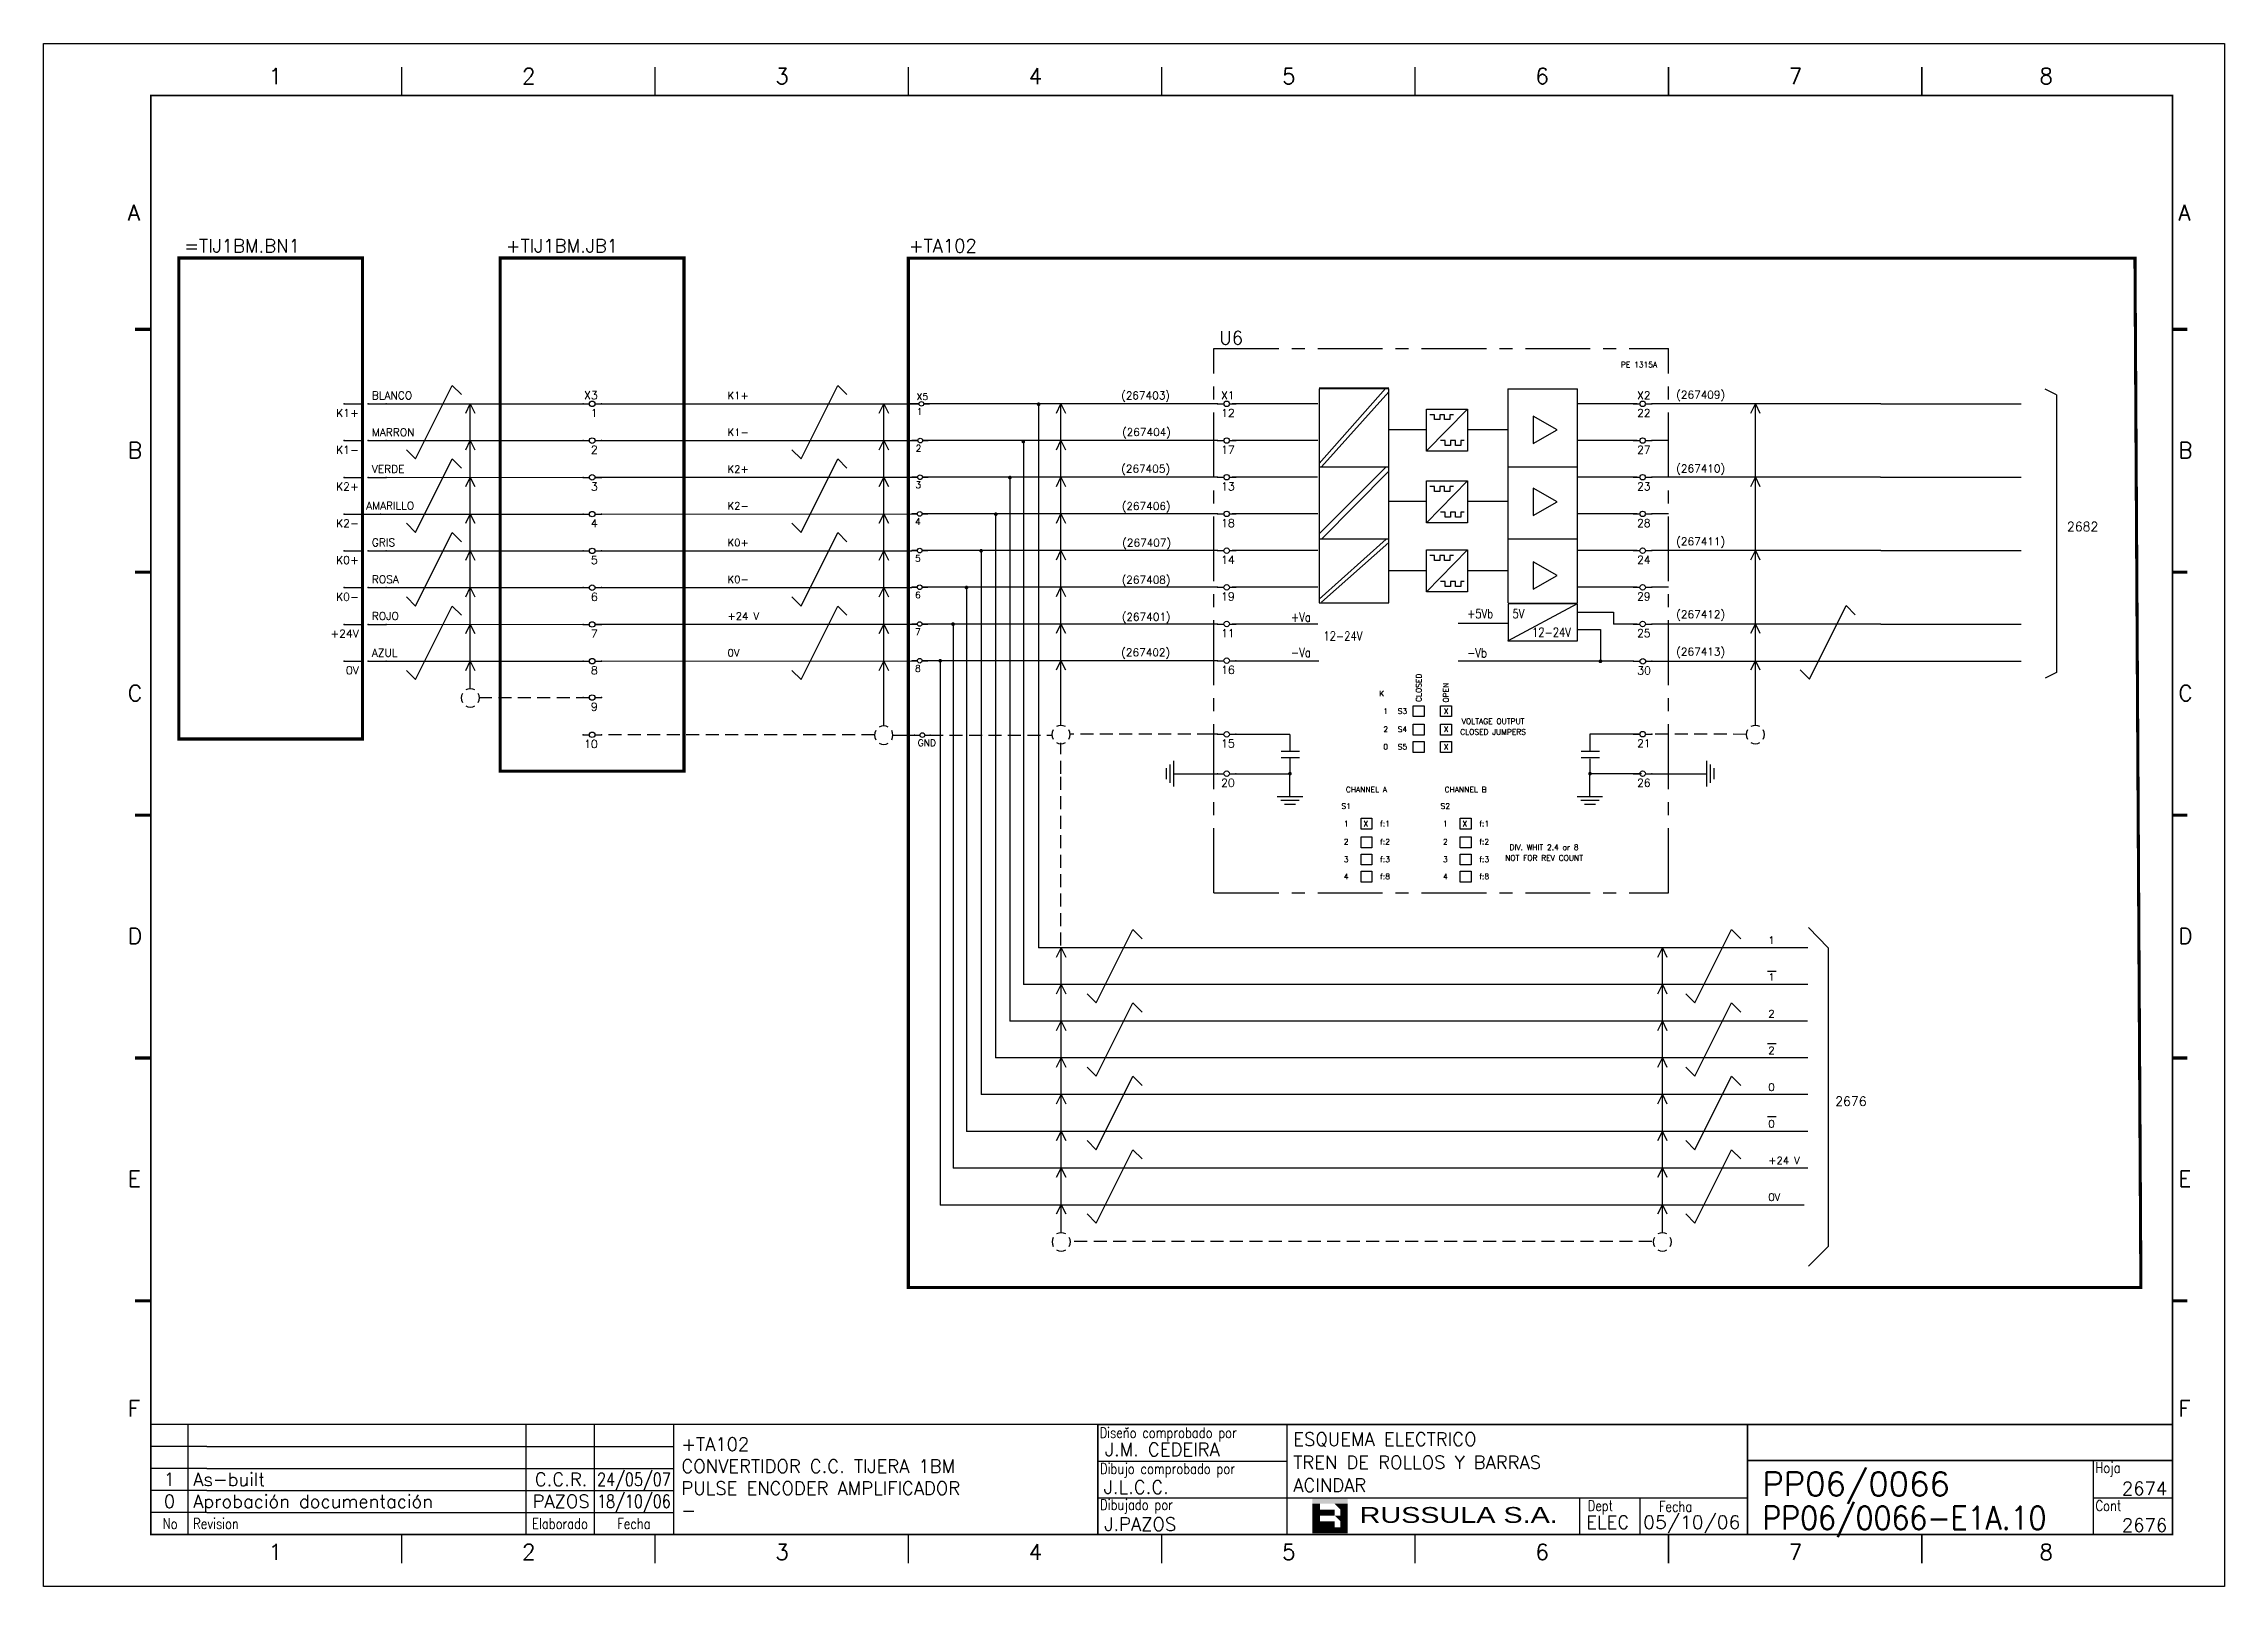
# Model space of a CAD drawing. Extents: x -25 to 1044, y -25744 to 292.
# Drawn here: x 313.5 to 733.5, y -11461.9 to -11164.9 of the extents above; entities that cross this region are included whole.
import ezdxf
from ezdxf.enums import TextEntityAlignment as Align

# ---------------------------------------------------------------- set-up
doc = ezdxf.new("R2010")
doc.units = 0
doc.header["$LTSCALE"] = 10
doc.header["$MEASUREMENT"] = 0
for name, pattern in [('CENTER', [2, 1.25, -0.25, 0.25, -0.25]), ('DASHDOT', [1, 0.5, -0.25, 0, -0.25]), ('HIDDEN', [0.375, 0.25, -0.125])]:
    doc.linetypes.add(name, pattern=pattern)
doc.layers.get('0').update_dxf_attribs({"linetype": 'CONTINUOUS'})
for name, color, linetype in [('1', 7, 'CONTINUOUS'), ('10', 5, 'CONTINUOUS'), ('102', 7, 'CONTINUOUS'), ('2', 7, 'CONTINUOUS'), ('25', 3, 'CONTINUOUS'), ('25PK', 4, 'CENTER'), ('35', 2, 'CONTINUOUS'), ('8', 1, 'CONTINUOUS'), ('9', 6, 'CONTINUOUS'), ('DIBUJO', 7, 'CONTINUOUS'), ('NODE', 7, 'CONTINUOUS')]:
    doc.layers.add(name, color=color, linetype=linetype)
doc.styles.add('ABBSTYLE', font='ROMANS.SHX', dxfattribs={"width": 0.8})
doc.styles.add('HELVETICA', font='HELV.SHX')
doc.styles.add('LABEL', font='SIMPLEX', dxfattribs={"width": 0.8, "height": 4})
doc.styles.add('ROMANS', font='romans')
doc.styles.get("Standard").update_dxf_attribs({"font": 'simplex'})

msp = doc.modelspace()

# ---------------------------------------------------------------- texts
at = {"layer": '2', "color": 6}
for s, height, p in [('=TIJ1BM.BN1', 2.5478, (340.59, -11205.14)), ('+TIJ1BM.JB1', 2.5478, (402.52, -11205.14)), ('+TA102', 2.543, (480.15, -11205.12)), ('U6', 2.543, (539.94, -11222.85)), ('(267403)', 1.483, (521.02, -11233.42)), ('(267409)', 1.483, (627.94, -11233.27)), ('(267404)', 1.483, (521.2, -11240.47)), ('(267405)', 1.483, (521.04, -11247.52)), ('(267410)', 1.483, (627.94, -11247.47)), ('(267406)', 1.483, (521.14, -11254.72)), ('(267407)', 1.483, (521.24, -11261.77)), ('(267411)', 1.483, (627.94, -11261.51)), ('(267408)', 1.483, (521.13, -11268.9)), ('(267401)', 1.483, (521.14, -11276.03)), ('(267412)', 1.483, (627.94, -11275.55)), ('(267402)', 1.483, (521.06, -11282.88)), ('(267413)', 1.483, (627.94, -11282.74))]:
    msp.add_text(s, height=height, dxfattribs=at).set_placement(p)
at = {"layer": '2', "color": 7, "style": 'ROMANS'}
for s, height, p in [('PE 1315A', 1.06, (620.77, -11226.74)), ('K', 1.06, (571.19, -11290.06)), ('1', 1.06, (571.97, -11293.44)), ('S3', 1.06, (575.19, -11293.44)), ('X', 1.06, (583.6, -11293.44)), ('2', 1.06, (571.97, -11296.92)), ('S4', 1.06, (575.19, -11296.92)), ('X', 1.06, (583.6, -11296.92)), ('CLOSED JUMPERS', 1.0596, (592.66, -11297.45)), ('VOLTAGE OUTPUT', 1.0596, (592.66, -11295.39)), ('0', 1.06, (571.97, -11300.3)), ('S5', 1.06, (575.19, -11300.3)), ('X', 1.06, (583.6, -11300.3)), ('CHANNEL A', 1.06, (568.27, -11308.53)), ('CHANNEL B', 1.06, (587.37, -11308.53)), ('S1', 1.06, (564.36, -11311.73)), ('1', 1.06, (564.36, -11315.11)), ('X', 1.06, (568.14, -11315.11)), ('f:1', 1.06, (571.84, -11315.11)), ('S2', 1.06, (583.46, -11311.73)), ('1', 1.06, (583.46, -11315.11)), ('X', 1.06, (587.24, -11315.11)), ('f:1', 1.06, (590.94, -11315.11)), ('2', 1.06, (564.36, -11318.59)), ('f:2', 1.06, (571.84, -11318.59)), ('2', 1.06, (583.46, -11318.59)), ('f:2', 1.06, (590.94, -11318.59)), ('3', 1.06, (564.36, -11321.98)), ('f:3', 1.06, (571.84, -11321.98)), ('3', 1.06, (583.46, -11321.98)), ('f:3', 1.06, (590.94, -11321.98)), ('NOT FOR REV COUNT', 1.0596, (602.47, -11321.7)), ('DIV. WHIT 2.4 or 8', 1.0596, (602.47, -11319.65)), ('4', 1.06, (564.36, -11325.27)), ('f:8', 1.06, (571.84, -11325.27)), ('4', 1.06, (583.46, -11325.27)), ('f:8', 1.06, (590.94, -11325.27))]:
    msp.add_text(s, height=height, dxfattribs=at).set_placement(p, align=Align.MIDDLE)
for s, height, p in [('K1+', 1.415, (445.22, -11233.4)), ('K1-', 1.415, (445.22, -11240.47)), ('K2+', 1.415, (445.22, -11247.55)), ('K2-', 1.415, (445.22, -11254.63)), ('K0+', 1.415, (445.22, -11261.71)), ('K0-', 1.415, (445.22, -11268.78)), ('+24 V', 1.415, (445.22, -11275.86)), ('0V', 1.415, (445.22, -11282.94)), ('1', 1.41, (645.67, -11338.26)), ('1', 1.41, (645.67, -11345.33)), ('2', 1.41, (645.67, -11352.39)), ('2', 1.41, (645.67, -11359.46)), ('0', 1.41, (645.67, -11366.52)), ('0', 1.41, (645.67, -11373.59)), ('+24 V', 1.413, (645.67, -11380.65)), ('0V', 1.413, (645.67, -11387.71))]:
    msp.add_text(s, height=height, dxfattribs=at).set_placement(p)
for s, p in [('CLOSED', (578.35, -11288.95)), ('OPEN', (583.56, -11289.88))]:
    msp.add_text(s, height=1.06, rotation=90, dxfattribs=at).set_placement(p, align=Align.MIDDLE)
at = {"layer": '2', "color": 7, "char_height": 1.766, "attachment_point": 1, "style": 'ROMANS'}
for s, insert, width in [('{\\C1;2682}', (703.17, -11257.02), 11.8189), ('{\\C1;2676}', (658.54, -11367.66), 10.9635)]:
    msp.add_mtext(s, dxfattribs=dict(at, insert=insert, width=width))
at = {"layer": '25', "color": 7, "style": 'ABBSTYLE', "width": 0.8}
for s, p in [('+Va', (553.75, -11276.23)), ('+5Vb', (587.66, -11275.56)), ('5V', (596.39, -11275.56)), ('12-24V', (559.98, -11279.87)), ('12-24V', (600.15, -11279.16)), ('-Va', (553.75, -11283.04)), ('-Vb', (587.66, -11283.1))]:
    msp.add_text(s, height=1.766, dxfattribs=at).set_placement(p)

# ---------------------------------------------------------------- blocks, each defined once
blk = doc.blocks.new('$030107')
at = {"layer": '102'}
for start, end in [(150, 210), (60, 120), (330, 30), (240, 300)]:
    blk.add_arc((0, 0), 2.5, start, end, dxfattribs=at)
blk = doc.blocks.new('NOD', base_point=(237.5, 170))
at = {"layer": 'NODE'}
blk.add_point((237.5, 170), dxfattribs=at)
blk = doc.blocks.new('$$PLL21C')
for p, q in [((-2.5, 0), (-0.75, 0)), ((0.75, 0), (2.5, 0))]:
    blk.add_line(p, q)
at = {"layer": '2'}
blk.add_circle((0, 0), 0.75, dxfattribs=at)
for p in [(-2.5, 0), (2.5, 0)]:
    blk.add_blockref('NOD', p, dxfattribs=at)
at = {"layer": '8'}
blk.add_attdef('*A', (-1.5, -3.575), '', height=2.15, dxfattribs=at)
at = {"layer": '9'}
blk.add_attdef('ID', (-1.5, 1.25), '', height=2.15, dxfattribs=at)
blk = doc.blocks.new('$$PLR12')
blk.add_line((-2.5, 0), (2.5, 0))
at = {"layer": '2'}
for p in [(-2.5, 0), (2.5, 0)]:
    blk.add_blockref('NOD', p, dxfattribs=at)
at = {"layer": '8'}
blk.add_attdef('*A', text='', height=2.15, dxfattribs=at).set_placement((1.5, -3.575), align=Align.RIGHT)
at = {"layer": '9'}
blk.add_attdef('ID', text='', height=2.15, dxfattribs=at).set_placement((1.5, 1.25), align=Align.RIGHT)
blk = doc.blocks.new('$$PLL21')
blk.add_line((-2.5, 0), (2.5, 0))
at = {"layer": '2'}
for p in [(-2.5, 0), (2.5, 0)]:
    blk.add_blockref('NOD', p, dxfattribs=at)
at = {"layer": '8'}
blk.add_attdef('*A', (-1.5, -3.575), '', height=2.15, dxfattribs=at)
at = {"layer": '9'}
blk.add_attdef('ID', (-1.5, 1.25), '', height=2.15, dxfattribs=at)
blk = doc.blocks.new('$$PLR12C')
for p, q in [((-2.5, 0), (-0.75, 0)), ((0.75, 0), (2.5, 0))]:
    blk.add_line(p, q)
at = {"layer": '2'}
blk.add_circle((0, 0), 0.75, dxfattribs=at)
for p in [(-2.5, 0), (2.5, 0)]:
    blk.add_blockref('NOD', p, dxfattribs=at)
at = {"layer": '8'}
blk.add_attdef('*A', text='', height=2.15, dxfattribs=at).set_placement((1.5, -3.575), align=Align.RIGHT)
at = {"layer": '9'}
blk.add_attdef('ID', text='', height=2.15, dxfattribs=at).set_placement((1.5, 1.25), align=Align.RIGHT)
blk = doc.blocks.new('newcajec')
at = {"layer": '1'}
for p, q in [((179.4, 20.85), (0.13, 20.85)), ((7, 20.85), (7, 0)), ((71, 20.85), (71, 0)), ((84, 20.85), (84, 0.09)), ((99, 20.85), (99, 0)), ((215.2, 20.8), (215.2, 0)), ((10.6, 16.64), (0, 16.64)), ((10.6, 16.64), (99, 16.64)), ((184.64, 20.18), (184.81, 20.01)), ((184.81, 20.01), (185.18, 20.25)), ((10.6, 12.48), (0, 12.48)), ((10.6, 12.48), (99, 12.48)), ((179.4, 13.87), (215.2, 13.87)), ((368, 14.06), (368, 0)), ((10.6, 8.32), (0, 8.32)), ((10.6, 8.32), (99, 8.32)), ((10.6, 4.16), (0, 4.16)), ((10.6, 4.16), (99, 4.16)), ((179.4, 6.93), (267.63, 6.93)), ((267.63, 6.93), (302.5, 6.93)), ((270.63, 6.91), (270.63, 0)), ((282.07, 6.93), (282.07, 0)), ((368, 6.93), (383, 6.93))]:
    blk.add_line(p, q, dxfattribs=at)
for points in [[(47.5, 272.5, 0.3, 0.3, 0), (47.5, 277.91, 0.3, 0.3, 0)], [(95.5, 272.5, 0.3, 0.3, 0), (95.5, 277.91, 0.3, 0.3, 0)], [(143.5, 272.5, 0.3, 0.3, 0), (143.5, 277.91, 0.3, 0.3, 0)], [(191.5, 272.5, 0.3, 0.3, 0), (191.5, 277.91, 0.3, 0.3, 0)], [(239.5, 272.5, 0.3, 0.3, 0), (239.5, 277.91, 0.3, 0.3, 0)], [(287.5, 272.5, 0.3, 0.3, 0), (287.5, 277.91, 0.3, 0.3, 0)], [(335.5, 272.5, 0.3, 0.3, 0), (335.5, 277.91, 0.3, 0.3, 0)], [(-2.99, 228.23, 0.6, 0.6, 0), (-0.18, 228.23, 0.6, 0.6, 0)], [(383.01, 228.23, 0.6, 0.6, 0), (385.82, 228.23, 0.6, 0.6, 0)], [(-2.99, 182.23, 0.6, 0.6, 0), (-0.18, 182.23, 0.6, 0.6, 0)], [(383.01, 182.23, 0.6, 0.6, 0), (385.82, 182.23, 0.6, 0.6, 0)], [(-2.99, 136.23, 0.6, 0.6, 0), (-0.18, 136.23, 0.6, 0.6, 0)], [(383.01, 136.23, 0.6, 0.6, 0), (385.82, 136.23, 0.6, 0.6, 0)], [(-2.99, 90.23, 0.6, 0.6, 0), (-0.18, 90.23, 0.6, 0.6, 0)], [(383.01, 90.23, 0.6, 0.6, 0), (385.82, 90.23, 0.6, 0.6, 0)], [(-2.99, 44.23, 0.6, 0.6, 0), (-0.18, 44.23, 0.6, 0.6, 0)], [(383.01, 44.23, 0.6, 0.6, 0), (385.82, 44.23, 0.6, 0.6, 0)], [(383, 20.8, 0.3, 0.3, 0), (179.4, 20.8, 0.3, 0.3, 0), (179.4, 0, 0.3, 0.3, 0)], [(302.5, 20.8, 0.3, 0.3, 0), (302.5, 0, 0.3, 0.3, 0)], [(302.5, 14, 0.3, 0.3, 0), (383, 14, 0.3, 0.3, 0)], [(47.5, -5.5, 0.3, 0.3, 0), (47.5, -0.09, 0.3, 0.3, 0)], [(95.5, -5.5, 0.3, 0.3, 0), (95.5, -0.09, 0.3, 0.3, 0)], [(143.5, -5.5, 0.3, 0.3, 0), (143.5, -0.09, 0.3, 0.3, 0)], [(191.5, -5.5, 0.3, 0.3, 0), (191.5, -0.09, 0.3, 0.3, 0)], [(239.5, -5.5, 0.3, 0.3, 0), (239.5, -0.09, 0.3, 0.3, 0)], [(287.5, -5.5, 0.3, 0.3, 0), (287.5, -0.09, 0.3, 0.3, 0)], [(335.5, -5.5, 0.3, 0.3, 0), (335.5, -0.09, 0.3, 0.3, 0)]]:
    blk.add_lwpolyline(points, format="xyseb", dxfattribs=at)
at = {"layer": '1', "const_width": 0.3}
blk.add_lwpolyline([(0, 0), (0, 272.5), (383, 272.5), (383, 0)], close=True, dxfattribs=at)
at = {"layer": '2', "color": 14}
for p, q in [((221.42, 4.69), (221.42, 5.81)), ((221.42, 2.47), (221.42, 3.58))]:
    blk.add_line(p, q, dxfattribs=at)
for points in [[(220.05, 5.81), (220.05, 6.92), (226.74, 5.81), (226.74, 6.92)], [(221.42, 2.47), (220.05, 2.47), (221.42, 5.81), (220.05, 5.81)], [(221.42, 4.69), (224.25, 4.69), (221.42, 3.58), (224.25, 3.58)], [(224.25, 5.81), (225.37, 5.81), (225.37, 4.69)], [(225.37, 5.81), (226.74, 5.81), (225.37, 1.35), (226.74, 1.35)], [(224.25, 0.24), (224.25, 2.47), (220.05, 0.24), (220.05, 2.47)], [(224.25, 3.58), (225.37, 3.58), (225.37, 2.47)], [(226.74, 1.35), (226.74, 0.24), (224.25, 1.35), (224.25, 0.24)]]:
    blk.add_solid(points, dxfattribs=at)
at = {"layer": '1', "style": 'ROMANS'}
for s, p in [('1', (22.29, 274.68)), ('2', (70.29, 274.68)), ('3', (118.29, 274.68)), ('4', (166.29, 274.68)), ('5', (214.29, 274.68)), ('6', (262.29, 274.68)), ('7', (310.29, 274.68)), ('8', (357.79, 274.68)), ('A', (-4.37, 248.84)), ('A', (384.13, 248.84)), ('B', (-4.37, 203.84)), ('B', (384.13, 203.84)), ('C', (-4.37, 157.84)), ('C', (384.13, 157.84)), ('D', (-4.37, 111.84)), ('D', (384.13, 111.84)), ('E', (-4.37, 65.84)), ('E', (384.13, 65.84)), ('F', (-4.37, 22.34)), ('F', (384.13, 22.34)), ('1', (22.29, -4.82)), ('2', (70.29, -4.82)), ('3', (118.29, -4.82)), ('4', (166.29, -4.82)), ('5', (214.29, -4.82)), ('6', (262.29, -4.82)), ('7', (310.29, -4.82)), ('8', (357.79, -4.82))]:
    blk.add_text(s, height=3, dxfattribs=at).set_placement(p)
at = {"layer": '1', "style": 'LABEL', "width": 0.8}
for s, p in [('Diseno comprobado por', (179.73, 18.27)), ('Dibujo comprobado por', (179.81, 11.47)), ('Hoja', (368.38, 11.66)), ('Dibujado por', (179.83, 4.64)), ('Fecha', (285.71, 4.3)), ('Cont', (368.43, 4.46)), ('No', (2.23, 1.05)), ('Revision', (8, 1.05))]:
    blk.add_text(s, height=2, dxfattribs=at).set_placement(p)
for s, p in [('Dept', (274.61, 4.44)), ('Elaborado', (77.5, 1.05)), ('Fecha', (91.5, 1.05))]:
    blk.add_text(s, height=2, dxfattribs=at).set_placement(p, align=Align.CENTER)
at = {"layer": '10', "style": 'ROMANS'}
for tag, p in [('REV41', (3.5, 18.74)), ('REV43', (77.7, 18.74)), ('REV31', (3.5, 14.58)), ('REV33', (77.7, 14.58)), ('REV21', (3.5, 10.42)), ('REV23', (77.7, 10.42)), ('REV11', (3.5, 6.27)), ('REV13', (77.7, 6.27))]:
    blk.add_attdef(tag, text='', height=2.5, dxfattribs=at).set_placement(p, align=Align.MIDDLE)
for tag, p, height in [('REV42', (8, 17.49), 2.5), ('SHEETNAME1', (100.5, 15.83), 2.5), ('DESIGNCHECK', (180.74, 14.83), 2.5), ('DOCUMENTTYPE', (216.43, 16.8), 2.5), ('NOTA', (305.32, 15.8), 3), ('REV32', (8, 13.33), 2.5), ('SHEETNAME2', (100.5, 11.67), 2.5), ('OBJECT', (216.43, 12.4), 2.5), ('REV22', (8, 9.17), 2.5), ('SHEETNAME3', (100.5, 7.51), 2.5), ('DRAWINGCHECK', (180.53, 7.71), 2.5), ('CUSTOMER', (216.43, 8.08), 2.5), ('ORDER', (305.32, 7.3), 4.5), ('REV12', (8, 5.01), 2.5), ('SHEETNAME4', (100.5, 3.35), 2.5), ('DOCUMENT_ID', (305.32, 0.93), 4.4), ('USER', (180.63, 0.71), 2.5), ('DEPARTMENT', (271.93, 1.05), 2.5)]:
    blk.add_attdef(tag, p, '', height=height, dxfattribs=at)
for tag, width, p, p2 in [('REV44', 1.221199, (84.53, 17.49), (98.48, 17.49)), ('REV34', 1.221199, (84.53, 13.33), (98.48, 13.33)), ('REV24', 1.221199, (84.53, 9.17), (98.48, 9.17)), ('REV14', 1.221199, (84.53, 5.01), (98.48, 5.01)), ('CREATED2', 7.039915, (282.71, 1.05), (301.14, 1.05))]:
    blk.add_attdef(tag, text='', height=2.5, dxfattribs=dict(at, width=width)).set_placement(p, p2, align=Align.FIT)
for tag, p in [('SHEET', (382, 7.43)), ('NEXTSHEET', (382, 0.5))]:
    blk.add_attdef(tag, text='', height=2.5, dxfattribs=at).set_placement(p, align=Align.RIGHT)
at = {"layer": 'DIBUJO', "color": 14, "style": 'HELVETICA', "width": 1.3}
blk.add_text('RUSSULA S.A.', height=3, dxfattribs=at).set_placement((229, 2.19))

# ---------------------------------------------------------------- linework, layer by layer
for p, q in [((379.5, -11234.28), (418.62, -11234.28)), ((419.68, -11234.28), (481.07, -11234.28)), ((379.5, -11241.36), (418.62, -11241.35)), ((419.68, -11241.35), (480.74, -11241.35)), ((379.5, -11248.44), (418.62, -11248.43)), ((419.68, -11248.43), (480.74, -11248.41)), ((378.38, -11255.51), (418.62, -11255.5)), ((419.68, -11255.5), (480.74, -11255.47)), ((379.5, -11262.59), (418.62, -11262.59)), ((419.68, -11262.59), (480.74, -11262.59)), ((379.5, -11269.67), (418.62, -11269.67)), ((419.68, -11269.67), (480.74, -11269.67)), ((379.5, -11276.75), (418.62, -11276.72)), ((419.68, -11276.71), (480.74, -11276.67)), ((379.5, -11283.82), (418.62, -11283.79)), ((419.68, -11283.79), (480.74, -11283.73)), ((619.73, -11283.85), (585.96, -11283.85)), ((623.26, -11283.85), (694.39, -11283.85)), ((542.41, -11297.9), (553.54, -11297.9)), ((479.67, -11298.07), (481.26, -11298.06)), ((553.54, -11302.45), (553.54, -11305.48)), ((623.23, -11305.48), (633.73, -11305.48))]:
    msp.add_line(p, q)
at = {"linetype": 'HIDDEN'}
for p, q in [((538.17, -11297.9), (511.2, -11297.9)), ((538.88, -11297.9), (538.17, -11297.9)), ((641.4, -11297.91), (623.76, -11297.88)), ((484.23, -11298.06), (507.67, -11298.06))]:
    msp.add_line(p, q, dxfattribs=at)
at = {"layer": '2', "color": 7}
for p, q in [((385.13, -11244.9), (392.2, -11230.74)), ((392.2, -11230.74), (393.97, -11232.51)), ((459.38, -11244.9), (466.46, -11230.74)), ((466.46, -11230.74), (468.22, -11232.51)), ((394.8, -11236.05), (395.68, -11234.28)), ((395.68, -11289.13), (395.68, -11234.28)), ((395.68, -11234.28), (396.57, -11236.05)), ((474.42, -11236.05), (475.3, -11234.28)), ((475.3, -11296.3), (475.3, -11234.28)), ((475.3, -11234.28), (476.19, -11236.05)), ((482.11, -11234.28), (480.04, -11234.28)), ((539.58, -11234.28), (483, -11234.28)), ((505.09, -11234.38), (505.09, -11339.02)), ((508.55, -11236.05), (509.43, -11234.28)), ((509.43, -11296.18), (509.43, -11234.28)), ((509.43, -11234.28), (510.32, -11236.05)), ((558.9, -11234.28), (542.41, -11234.28)), ((559.16, -11245.76), (571.94, -11231.36)), ((559.6, -11246.44), (572.57, -11231.95)), ((620.4, -11234.28), (608.9, -11234.28)), ((667.33, -11234.28), (623.23, -11234.28)), ((642.28, -11236.05), (643.17, -11234.28)), ((643.17, -11296.18), (643.17, -11234.28)), ((643.17, -11234.28), (644.05, -11236.05)), ((667.33, -11234.28), (694.35, -11234.28)), ((701.17, -11232.53), (698.98, -11231.43)), ((701.17, -11232.53), (701.17, -11286.02)), ((579.82, -11243.36), (587.75, -11235.28)), ((581.36, -11236.37), (580.46, -11236.37)), ((581.36, -11237.32), (581.36, -11236.37)), ((582.39, -11237.32), (581.36, -11237.32)), ((583.32, -11236.37), (582.39, -11236.37)), ((582.39, -11236.37), (582.39, -11237.32)), ((583.32, -11237.32), (583.32, -11236.37)), ((584.35, -11237.32), (583.32, -11237.32)), ((585.01, -11236.37), (584.35, -11236.37)), ((584.35, -11236.37), (584.35, -11237.32)), ((383.36, -11243.13), (385.13, -11244.9)), ((394.8, -11243.13), (395.68, -11241.36)), ((395.68, -11241.36), (396.57, -11243.13)), ((457.61, -11243.13), (459.38, -11244.9)), ((474.42, -11243.13), (475.3, -11241.36)), ((475.3, -11241.36), (476.19, -11243.13)), ((481.89, -11241.35), (480.74, -11241.35)), ((539.58, -11241.35), (482.78, -11241.35)), ((502.19, -11241.35), (502.19, -11346.08)), ((508.55, -11243.11), (509.43, -11241.35)), ((509.43, -11241.35), (510.32, -11243.11)), ((558.9, -11241.35), (542.41, -11241.35)), ((579.81, -11239.27), (572.55, -11239.27)), ((583.45, -11241.34), (582.55, -11241.34)), ((583.45, -11242.3), (583.45, -11241.34)), ((584.48, -11242.3), (583.45, -11242.3)), ((584.48, -11241.34), (584.48, -11242.3)), ((585.41, -11241.34), (584.48, -11241.34)), ((585.41, -11242.3), (585.41, -11241.34)), ((586.44, -11242.3), (585.41, -11242.3)), ((586.44, -11241.34), (586.44, -11242.3)), ((587.1, -11241.34), (586.44, -11241.34)), ((595.51, -11239.27), (587.73, -11239.27)), ((620.4, -11241.35), (608.9, -11241.35)), ((626.41, -11241.35), (623.23, -11241.35)), ((385.13, -11259.05), (392.2, -11244.9)), ((392.2, -11244.9), (393.97, -11246.67)), ((459.38, -11259.05), (466.46, -11244.9)), ((466.46, -11244.9), (468.22, -11246.67)), ((559.17, -11259.34), (571.95, -11246.51)), ((559.66, -11260.25), (572.54, -11247.29)), ((394.8, -11250.21), (395.68, -11248.44)), ((395.68, -11248.44), (396.57, -11250.21)), ((474.42, -11250.21), (475.3, -11248.44)), ((475.3, -11248.44), (476.19, -11250.21)), ((481.85, -11248.41), (480.74, -11248.41)), ((539.58, -11248.41), (482.74, -11248.41)), ((499.59, -11248.41), (499.59, -11353.15)), ((508.55, -11250.18), (509.43, -11248.41)), ((509.43, -11248.41), (510.32, -11250.18)), ((558.81, -11248.41), (542.41, -11248.41)), ((579.82, -11257.18), (587.75, -11249.09)), ((581.36, -11250.19), (580.46, -11250.19)), ((581.36, -11251.14), (581.36, -11250.19)), ((582.39, -11251.14), (581.36, -11251.14)), ((583.32, -11250.19), (582.39, -11250.19)), ((582.39, -11250.19), (582.39, -11251.14)), ((583.32, -11251.14), (583.32, -11250.19)), ((584.35, -11251.14), (583.32, -11251.14)), ((584.35, -11250.19), (584.35, -11251.14)), ((585.01, -11250.19), (584.35, -11250.19)), ((620.4, -11248.41), (608.9, -11248.41)), ((667.24, -11248.41), (623.23, -11248.41)), ((642.28, -11250.18), (643.17, -11248.41)), ((643.17, -11248.41), (644.05, -11250.18)), ((667.24, -11248.41), (694.39, -11248.41)), ((394.8, -11257.28), (395.68, -11255.51)), ((395.68, -11255.51), (396.57, -11257.28)), ((474.42, -11257.28), (475.3, -11255.51)), ((475.3, -11255.51), (476.19, -11257.28)), ((481.78, -11255.47), (480.74, -11255.47)), ((539.58, -11255.47), (482.67, -11255.47)), ((496.85, -11255.47), (496.85, -11360.21)), ((508.55, -11257.24), (509.43, -11255.47)), ((509.43, -11255.47), (510.32, -11257.24)), ((558.9, -11255.47), (542.41, -11255.47)), ((579.81, -11253.09), (572.55, -11253.09)), ((583.45, -11255.16), (582.55, -11255.16)), ((583.45, -11256.11), (583.45, -11255.16)), ((584.48, -11255.16), (584.48, -11256.11)), ((585.41, -11255.16), (584.48, -11255.16)), ((585.41, -11256.11), (585.41, -11255.16)), ((587.1, -11255.16), (586.44, -11255.16)), ((586.44, -11255.16), (586.44, -11256.11)), ((595.51, -11253.09), (587.73, -11253.09)), ((620.4, -11255.47), (608.9, -11255.47)), ((626.41, -11255.47), (623.23, -11255.47)), ((383.36, -11257.28), (385.13, -11259.05)), ((385.13, -11273.21), (392.2, -11259.05)), ((392.2, -11259.05), (393.97, -11260.82)), ((457.61, -11257.28), (459.38, -11259.05)), ((459.38, -11273.21), (466.46, -11259.05)), ((466.46, -11259.05), (468.22, -11260.82)), ((584.48, -11256.11), (583.45, -11256.11)), ((586.44, -11256.11), (585.41, -11256.11)), ((394.8, -11264.36), (395.68, -11262.59)), ((395.68, -11262.59), (396.57, -11264.36)), ((474.42, -11264.36), (475.3, -11262.59)), ((475.3, -11262.59), (476.19, -11264.36)), ((481.78, -11262.54), (480.74, -11262.54)), ((539.58, -11262.54), (482.67, -11262.54)), ((494.05, -11262.54), (494.05, -11367.27)), ((508.55, -11264.3), (509.43, -11262.54)), ((509.43, -11262.54), (510.32, -11264.3)), ((558.9, -11262.54), (542.41, -11262.54)), ((559.16, -11271.88), (572.07, -11260.31)), ((559.61, -11272.49), (572.56, -11260.98)), ((579.82, -11270.49), (587.75, -11262.4)), ((581.36, -11263.49), (580.46, -11263.49)), ((581.36, -11264.45), (581.36, -11263.49)), ((583.32, -11263.49), (582.39, -11263.49)), ((582.39, -11263.49), (582.39, -11264.45)), ((583.32, -11264.45), (583.32, -11263.49)), ((585.01, -11263.49), (584.35, -11263.49)), ((584.35, -11263.49), (584.35, -11264.45)), ((620.4, -11262.54), (608.9, -11262.54)), ((667.33, -11262.54), (623.23, -11262.54)), ((642.28, -11264.3), (643.17, -11262.54)), ((643.17, -11262.54), (644.05, -11264.3)), ((667.33, -11262.54), (694.39, -11262.54)), ((579.81, -11266.4), (572.55, -11266.4)), ((582.39, -11264.45), (581.36, -11264.45)), ((583.45, -11268.47), (582.55, -11268.47)), ((584.35, -11264.45), (583.32, -11264.45)), ((583.45, -11269.42), (583.45, -11268.47)), ((584.48, -11268.47), (584.48, -11269.42)), ((585.41, -11268.47), (584.48, -11268.47)), ((585.41, -11269.42), (585.41, -11268.47)), ((587.1, -11268.47), (586.44, -11268.47)), ((586.44, -11268.47), (586.44, -11269.42)), ((595.51, -11266.4), (587.73, -11266.4)), ((383.36, -11271.44), (385.13, -11273.21)), ((394.8, -11271.44), (395.68, -11269.67)), ((395.68, -11269.67), (396.57, -11271.44)), ((457.61, -11271.44), (459.38, -11273.21)), ((474.42, -11271.44), (475.3, -11269.67)), ((475.3, -11269.67), (476.19, -11271.44)), ((481.78, -11269.6), (480.74, -11269.6)), ((539.58, -11269.6), (482.67, -11269.6)), ((491.26, -11269.6), (491.26, -11374.34)), ((508.55, -11271.37), (509.43, -11269.6)), ((509.43, -11269.6), (510.32, -11271.37)), ((558.9, -11269.6), (542.41, -11269.6)), ((584.48, -11269.42), (583.45, -11269.42)), ((586.44, -11269.42), (585.41, -11269.42)), ((595.52, -11279.89), (608.91, -11272.74)), ((620.4, -11269.6), (608.9, -11269.6)), ((626.41, -11269.6), (623.23, -11269.6)), ((385.13, -11287.36), (392.2, -11273.21)), ((392.2, -11273.21), (393.97, -11274.98)), ((394.8, -11278.52), (395.68, -11276.75)), ((395.68, -11276.75), (396.57, -11278.52)), ((459.38, -11287.36), (466.46, -11273.21)), ((466.46, -11273.21), (468.22, -11274.98)), ((474.42, -11278.52), (475.3, -11276.75)), ((475.3, -11276.75), (476.19, -11278.52)), ((481.78, -11276.67), (480.74, -11276.67)), ((539.58, -11276.67), (482.67, -11276.67)), ((488.69, -11276.67), (488.69, -11381.4)), ((508.55, -11278.43), (509.43, -11276.67)), ((509.43, -11276.67), (510.32, -11278.43)), ((558.9, -11276.67), (542.41, -11276.67)), ((595.51, -11276.56), (585.96, -11276.56)), ((608.97, -11274.39), (615.84, -11274.39)), ((615.84, -11274.39), (615.84, -11276.67)), ((620.4, -11276.67), (615.84, -11276.67)), ((667.33, -11276.67), (623.23, -11276.67)), ((642.28, -11278.43), (643.17, -11276.67)), ((643.17, -11276.67), (644.05, -11278.43)), ((653.58, -11287.26), (660.64, -11273.13)), ((660.64, -11273.13), (662.41, -11274.9)), ((667.33, -11276.67), (694.39, -11276.67)), ((608.87, -11277.74), (613.33, -11277.74)), ((613.33, -11277.74), (613.33, -11283.74)), ((394.8, -11285.59), (395.68, -11283.82)), ((395.68, -11283.82), (396.57, -11285.59)), ((474.42, -11285.59), (475.3, -11283.82)), ((475.3, -11283.82), (476.19, -11285.59)), ((481.78, -11283.73), (480.74, -11283.73)), ((539.58, -11283.73), (482.67, -11283.73)), ((486.17, -11283.73), (486.17, -11388.55)), ((508.55, -11285.5), (509.43, -11283.73)), ((509.43, -11283.73), (510.32, -11285.5)), ((542.41, -11283.73), (559.1, -11283.73)), ((642.28, -11285.5), (643.17, -11283.73)), ((643.17, -11283.73), (644.05, -11285.5)), ((383.36, -11285.59), (385.13, -11287.36)), ((457.61, -11285.59), (459.38, -11287.36)), ((651.81, -11285.5), (653.58, -11287.26)), ((701.17, -11286.02), (698.98, -11287.12)), ((553.54, -11297.92), (553.54, -11301.2)), ((620.93, -11297.88), (611.31, -11297.88)), ((611.31, -11297.88), (611.31, -11301.2)), ((477.07, -11298.07), (479.67, -11298.07)), ((555.35, -11301.2), (551.86, -11301.2)), ((613.12, -11301.2), (609.63, -11301.2)), ((542.41, -11305.48), (553.54, -11305.48)), ((555.35, -11302.45), (551.86, -11302.45)), ((613.12, -11302.45), (609.63, -11302.45)), ((611.31, -11302.64), (611.31, -11305.23)), ((621.21, -11305.48), (611.31, -11305.48)), ((516.23, -11349.61), (523.29, -11335.48)), ((523.29, -11335.48), (525.06, -11337.25)), ((631.52, -11349.61), (638.58, -11335.48)), ((638.58, -11335.48), (640.35, -11337.25)), ((653.41, -11335.07), (657.2, -11339)), ((653.3, -11339.02), (505.09, -11339.02)), ((508.6, -11340.78), (509.48, -11339.02)), ((509.48, -11393.86), (509.48, -11339.02)), ((509.48, -11339.02), (510.37, -11340.78)), ((624.38, -11340.78), (625.26, -11339.02)), ((625.26, -11393.86), (625.26, -11339.02)), ((625.26, -11339.02), (626.15, -11340.78)), ((657.2, -11339), (657.2, -11396.49)), ((645.5, -11343.5), (647.15, -11343.5)), ((653.3, -11346.08), (502.19, -11346.08)), ((508.6, -11347.85), (509.48, -11346.08)), ((509.48, -11346.08), (510.37, -11347.85)), ((514.46, -11347.85), (516.23, -11349.61)), ((624.38, -11347.85), (625.26, -11346.08)), ((625.26, -11346.08), (626.15, -11347.85)), ((629.75, -11347.85), (631.52, -11349.61)), ((516.23, -11363.74), (523.29, -11349.61)), ((523.29, -11349.61), (525.06, -11351.38)), ((631.52, -11363.74), (638.58, -11349.61)), ((638.58, -11349.61), (640.35, -11351.38)), ((653.21, -11353.15), (499.59, -11353.15)), ((508.6, -11354.91), (509.48, -11353.15)), ((509.48, -11353.15), (510.37, -11354.91)), ((624.38, -11354.91), (625.26, -11353.15)), ((625.26, -11353.15), (626.15, -11354.91)), ((653.3, -11360.21), (496.85, -11360.21)), ((508.6, -11361.98), (509.48, -11360.21)), ((509.48, -11360.21), (510.37, -11361.98)), ((624.38, -11361.98), (625.26, -11360.21)), ((625.26, -11360.21), (626.15, -11361.98)), ((645.5, -11357.43), (647.15, -11357.43)), ((514.46, -11361.98), (516.23, -11363.74)), ((516.23, -11377.87), (523.29, -11363.74)), ((523.29, -11363.74), (525.06, -11365.51)), ((629.75, -11361.98), (631.52, -11363.74)), ((631.52, -11377.87), (638.58, -11363.74)), ((638.58, -11363.74), (640.35, -11365.51)), ((653.3, -11367.27), (494.05, -11367.27)), ((508.6, -11369.04), (509.48, -11367.27)), ((509.48, -11367.27), (510.37, -11369.04)), ((624.38, -11369.04), (625.26, -11367.27)), ((625.26, -11367.27), (626.15, -11369.04)), ((645.5, -11371.46), (647.15, -11371.46)), ((653.3, -11374.34), (491.26, -11374.34)), ((508.6, -11376.1), (509.48, -11374.34)), ((509.48, -11374.34), (510.37, -11376.1)), ((514.46, -11376.1), (516.23, -11377.87)), ((624.38, -11376.1), (625.26, -11374.34)), ((625.26, -11374.34), (626.15, -11376.1)), ((629.75, -11376.1), (631.52, -11377.87)), ((653.3, -11381.4), (488.69, -11381.4)), ((508.6, -11383.17), (509.48, -11381.4)), ((509.48, -11381.4), (510.37, -11383.17)), ((516.23, -11392), (523.29, -11377.87)), ((523.29, -11377.87), (525.06, -11379.64)), ((624.38, -11383.17), (625.26, -11381.4)), ((625.26, -11381.4), (626.15, -11383.17)), ((631.52, -11392), (638.58, -11377.87)), ((638.58, -11377.87), (640.35, -11379.64)), ((652.6, -11388.55), (486.17, -11388.55)), ((508.6, -11390.23), (509.48, -11388.47)), ((509.48, -11388.47), (510.37, -11390.23)), ((514.46, -11390.23), (516.23, -11392)), ((624.38, -11390.23), (625.26, -11388.47)), ((625.26, -11388.47), (626.15, -11390.23)), ((629.75, -11390.23), (631.52, -11392)), ((657.2, -11396.49), (653.41, -11400.28))]:
    msp.add_line(p, q, dxfattribs=at)
at = {"layer": '2', "color": 7, "linetype": 'HIDDEN'}
for p, q in [((397.33, -11290.82), (417.42, -11290.82)), ((473.52, -11297.99), (420.92, -11297.99)), ((539.58, -11297.9), (538.88, -11297.9)), ((509.39, -11305.48), (509.39, -11299.52)), ((509.39, -11338.58), (509.39, -11304.35)), ((536.99, -11395.54), (511.11, -11395.54)), ((623.23, -11395.54), (534.17, -11395.54))]:
    msp.add_line(p, q, dxfattribs=at)
at = {"layer": '2'}
for p, q in [((529.71, -11304.42), (529.71, -11306.54)), ((530.42, -11303.71), (530.42, -11307.24)), ((531.13, -11303.01), (531.13, -11307.95)), ((531.13, -11305.48), (539.58, -11305.48)), ((553.52, -11309.9), (553.52, -11305.48)), ((611.29, -11309.9), (611.29, -11305.48)), ((633.73, -11303.01), (633.73, -11307.95)), ((634.44, -11303.71), (634.44, -11307.24)), ((635.14, -11304.42), (635.14, -11306.54)), ((551.05, -11309.9), (556, -11309.9)), ((608.82, -11309.9), (613.76, -11309.9)), ((551.76, -11310.61), (555.29, -11310.61)), ((552.46, -11311.32), (554.58, -11311.32)), ((609.53, -11310.61), (613.06, -11310.61)), ((610.23, -11311.32), (612.35, -11311.32))]:
    msp.add_line(p, q, dxfattribs=at)
at = {"layer": '2', "color": 3, "linetype": 'DASHDOT'}
for points in [[(339.53, -11206.2, 0.594, 0.594, 0), (374.91, -11206.2, 0.594, 0.594, 0), (374.91, -11298.8, 0.594, 0.594, 0), (339.53, -11298.8, 0.594, 0.594, 0), (339.53, -11206.2, 0.594, 0.594, 0)], [(401.45, -11206.2, 0.594, 0.594, 0), (436.84, -11206.2, 0.594, 0.594, 0), (436.84, -11305.01, 0.594, 0.594, 0), (401.45, -11305.01, 0.594, 0.594, 0), (401.45, -11206.2, 0.594, 0.594, 0)], [(480.04, -11206.25, 0.593, 0.593, 0), (716.28, -11206.25, 0.593, 0.593, 0), (717.42, -11404.4, 0.593, 0.593, 0), (480.04, -11404.4, 0.593, 0.593, 0), (480.04, -11206.25, 0.593, 0.593, 0)]]:
    msp.add_lwpolyline(points, format="xyseb", dxfattribs=at)
at = {"layer": '2', "color": 7}
for points, const_width in [([(504.93, -11234.36, 1), (505.32, -11234.36, 1)], 0.318), ([(501.99, -11241.54, 1), (502.37, -11241.54, 1)], 0.318), ([(499.4, -11248.47, 1), (499.79, -11248.47, 1)], 0.318), ([(496.69, -11255.53, 1), (497.08, -11255.53, 1)], 0.318), ([(493.87, -11262.58, 1), (494.25, -11262.58, 1)], 0.318), ([(491.04, -11269.64, 1), (491.43, -11269.64, 1)], 0.318), ([(488.45, -11276.69, 1), (488.84, -11276.69, 1)], 0.318), ([(485.98, -11283.75, 1), (486.37, -11283.75, 1)], 0.318), ([(613.14, -11283.85, 1), (613.53, -11283.85, 1)], 0.318), ([(553.35, -11305.48, 1), (553.7, -11305.48, 1)], 0.353), ([(611.51, -11305.48, -1), (611.15, -11305.48, -1)], 0.353)]:
    msp.add_lwpolyline(points, format="xyb", close=True, dxfattribs=dict(at, const_width=const_width))
for points in [[(587.75, -11243.38), (579.84, -11243.38), (579.84, -11235.28), (587.75, -11235.28)], [(587.75, -11257.19), (579.84, -11257.19), (579.84, -11249.1), (587.75, -11249.1)], [(587.75, -11270.5), (579.84, -11270.5), (579.84, -11262.4), (587.75, -11262.4)], [(577.27, -11292.4), (579.36, -11292.4), (579.36, -11294.48), (577.27, -11294.48)], [(582.53, -11292.4), (584.62, -11292.4), (584.62, -11294.48), (582.53, -11294.48)], [(577.27, -11295.97), (579.36, -11295.97), (579.36, -11298.06), (577.27, -11298.06)], [(582.53, -11295.97), (584.62, -11295.97), (584.62, -11298.06), (582.53, -11298.06)], [(577.27, -11299.31), (579.36, -11299.31), (579.36, -11301.39), (577.27, -11301.39)], [(582.53, -11299.31), (584.62, -11299.31), (584.62, -11301.39), (582.53, -11301.39)], [(567.24, -11314.07), (569.32, -11314.07), (569.32, -11316.15), (567.24, -11316.15)], [(586.33, -11314.07), (588.42, -11314.07), (588.42, -11316.15), (586.33, -11316.15)], [(567.24, -11317.64), (569.32, -11317.64), (569.32, -11319.73), (567.24, -11319.73)], [(586.33, -11317.64), (588.42, -11317.64), (588.42, -11319.73), (586.33, -11319.73)], [(567.24, -11320.98), (569.32, -11320.98), (569.32, -11323.06), (567.24, -11323.06)], [(586.33, -11320.98), (588.42, -11320.98), (588.42, -11323.06), (586.33, -11323.06)], [(567.24, -11324.27), (569.32, -11324.27), (569.32, -11326.35), (567.24, -11326.35)], [(586.33, -11324.27), (588.42, -11324.27), (588.42, -11326.35), (586.33, -11326.35)]]:
    msp.add_lwpolyline(points, close=True, dxfattribs=at)
at = {"layer": '25PK'}
for p, q in [((538.88, -11223.66), (626.41, -11223.66)), ((538.88, -11328.45), (538.88, -11223.66)), ((626.41, -11328.45), (626.41, -11223.66)), ((538.88, -11328.45), (626.41, -11328.45))]:
    msp.add_line(p, q, dxfattribs=at)
at = {"layer": '35', "color": 7}
for p, q in [((559.17, -11231.25), (572.55, -11231.25)), ((572.55, -11231.29), (559.17, -11231.29)), ((572.55, -11231.37), (559.17, -11231.37)), ((559.17, -11231.37), (559.17, -11246.44)), ((572.55, -11246.44), (572.55, -11231.37)), ((595.52, -11231.38), (608.9, -11231.38)), ((595.52, -11231.38), (595.52, -11246.44)), ((608.9, -11246.44), (608.9, -11231.38)), ((559.17, -11246.44), (572.55, -11246.44)), ((559.17, -11246.48), (559.17, -11260.29)), ((572.55, -11246.48), (559.17, -11246.48)), ((572.55, -11260.29), (572.55, -11246.48)), ((595.52, -11246.44), (608.9, -11246.44)), ((608.9, -11246.48), (595.52, -11246.48)), ((595.52, -11246.48), (595.52, -11260.29)), ((608.9, -11260.29), (608.9, -11246.48)), ((559.17, -11260.29), (572.55, -11260.29)), ((559.17, -11260.33), (559.17, -11272.62)), ((572.55, -11260.33), (559.17, -11260.33)), ((572.55, -11272.62), (572.55, -11260.33)), ((595.52, -11260.29), (608.9, -11260.29)), ((608.9, -11260.33), (595.52, -11260.33)), ((595.52, -11260.33), (595.52, -11272.62)), ((608.9, -11272.62), (608.9, -11260.33)), ((559.17, -11272.62), (572.55, -11272.62)), ((595.53, -11272.66), (608.91, -11272.66)), ((595.53, -11272.73), (608.91, -11272.73)), ((608.91, -11272.77), (595.53, -11272.77)), ((595.53, -11272.77), (595.53, -11279.88)), ((608.91, -11279.88), (608.91, -11272.77)), ((595.53, -11279.88), (608.91, -11279.88))]:
    msp.add_line(p, q, dxfattribs=at)
for points in [[(600.39, -11236.64), (600.39, -11241.94), (604.98, -11239.29)], [(600.39, -11250.49), (600.39, -11255.79), (604.98, -11253.14)], [(600.39, -11264.67), (600.39, -11269.97), (604.98, -11267.32)]]:
    msp.add_lwpolyline(points, close=True, dxfattribs=at)
at = {"layer": 'DIBUJO'}
msp.add_lwpolyline([(313.5, -11164.94), (733.5, -11164.94), (733.5, -11461.94), (313.5, -11461.94), (313.5, -11164.94)], dxfattribs=at)

# ---------------------------------------------------------------- block references
at = {"layer": '2', "color": 7}
ref = msp.add_blockref('newcajec', (334.17, -11451.94), dxfattribs=dict(at, xscale=1.016513761467892, yscale=1.016513761467892, zscale=1.016513761467892))
ref.add_attrib('REV24', '24/05/07', dxfattribs={"layer": '10', "height": 2.541, "style": 'ROMANS', "width": 0.728168}).set_placement((420.09, -11442.61), (434.28, -11442.61), align=Align.FIT)
ref.add_attrib('SHEETNAME3', 'PULSE ENCODER AMPLIFICADOR', (436.33, -11444.31), dxfattribs={"layer": '10', "height": 2.5413, "style": 'ROMANS'})
ref.add_attrib('SHEETNAME2', 'CONVERTIDOR C.C. TIJERA 1BM', (436.33, -11440.08), dxfattribs={"layer": '10', "height": 2.5413, "style": 'ROMANS'})
ref.add_attrib('SHEETNAME1', '+TA102', (436.33, -11435.85), dxfattribs={"layer": '10', "height": 2.541, "style": 'ROMANS'})
ref.add_attrib('USER', 'J.PAZOS', (517.79, -11451.22), dxfattribs={"layer": '10', "height": 2.541, "style": 'ROMANS'})
ref.add_attrib('DRAWINGCHECK', 'J.L.C.C.', (517.69, -11444.1), dxfattribs={"layer": '10', "height": 2.541, "style": 'ROMANS'})
ref.add_attrib('DESIGNCHECK', 'J.M. CEDEIRA', (517.9, -11436.86), dxfattribs={"layer": '10', "height": 2.5413, "style": 'ROMANS'})
ref.add_attrib('REV22', 'As-built', (342.31, -11442.61), dxfattribs={"layer": '10', "height": 2.541, "style": 'ROMANS'})
ref.add_attrib('REV12', 'Aprobación documentación', (342.31, -11446.84), dxfattribs={"layer": '10', "height": 2.5413, "style": 'ROMANS'})
ref.add_attrib('REV21', '1', dxfattribs={"layer": '10', "height": 2.54, "style": 'ROMANS'}).set_placement((337.73, -11441.34), align=Align.MIDDLE)
ref.add_attrib('REV11', '0', dxfattribs={"layer": '10', "height": 2.54, "style": 'ROMANS'}).set_placement((337.73, -11445.57), align=Align.MIDDLE)
ref.add_attrib('SHEETNAME4', '-', (436.33, -11448.54), dxfattribs={"layer": '10', "height": 2.54, "style": 'ROMANS'})
ref.add_attrib('REV14', '18/10/06', dxfattribs={"layer": '10', "height": 2.541, "style": 'ROMANS', "width": 0.728168}).set_placement((420.09, -11446.84), (434.28, -11446.84), align=Align.FIT)
ref.add_attrib('REV23', 'C.C.R.', dxfattribs={"layer": '10', "height": 2.541, "style": 'ROMANS'}).set_placement((413.16, -11441.34), align=Align.MIDDLE)
ref.add_attrib('REV13', 'PAZOS', dxfattribs={"layer": '10', "height": 2.541, "style": 'ROMANS'}).set_placement((413.16, -11445.57), align=Align.MIDDLE)
ref.add_attrib('DOCUMENT_ID', 'PP06/0066-E1A.10', (644.54, -11450.99), dxfattribs={"layer": '10', "height": 4.4727, "style": 'ROMANS', "width": 0.9})
ref.add_attrib('ORDER', 'PP06/0066', (644.54, -11444.51), dxfattribs={"layer": '10', "height": 4.574, "style": 'ROMANS'})
ref.add_attrib('CUSTOMER', 'ACINDAR', (554.18, -11443.72), dxfattribs={"layer": '10', "height": 2.541, "style": 'ROMANS'})
ref.add_attrib('OBJECT', 'TREN DE ROLLOS Y BARRAS', (554.18, -11439.33), dxfattribs={"layer": '10', "height": 2.5413, "style": 'ROMANS'})
ref.add_attrib('DOCUMENTTYPE', 'ESQUEMA ELECTRICO', (554.18, -11434.86), dxfattribs={"layer": '10', "height": 2.5413, "style": 'ROMANS'})
ref.add_attrib('CREATED2', '05/10/06', dxfattribs={"layer": '10', "height": 2.541, "style": 'ROMANS', "width": 0.961976}).set_placement((621.55, -11450.87), (640.29, -11450.87), align=Align.FIT)
ref.add_attrib('DEPARTMENT', 'ELEC', (610.6, -11450.87), dxfattribs={"layer": '10', "height": 2.541, "style": 'ROMANS'})
ref.add_attrib('NEXTSHEET', '2676', dxfattribs={"layer": '10', "height": 2.541, "style": 'ROMANS'}).set_placement((722.48, -11451.43), align=Align.RIGHT)
ref.add_attrib('SHEET', '2674', dxfattribs={"layer": '10', "height": 2.541, "style": 'ROMANS'}).set_placement((722.48, -11444.38), align=Align.RIGHT)
for name, p, xscale, yscale, zscale, values in [('$$PLR12', (373.14, -11234.28), 0.7077344756778394, 0.7077344756778394, 0.7077344756778394, {'*A': 'K1+'}), ('$$PLR12C', (419.15, -11234.28), 0.7077344756778491, 0.7077344756778491, 0.7077344756778491, {'ID': 'X3', '*A': '1'}), ('$$PLL21C', (482.56, -11234.28), 0.5933874177230919, 0.5933874177230919, 0.5933874177230919, {'ID': 'X5', '*A': '1'}), ('$$PLL21C', (541.35, -11234.28), 0.7064135925274636, 0.7064135925274636, 0.7064135925274636, {'ID': 'X1', '*A': '12'}), ('$$PLL21C', (621.46, -11234.28), 0.7064135925274636, 0.7064135925274636, 0.7064135925274636, {'ID': 'X2', '*A': '22'}), ('$$PLR12', (373.14, -11241.36), 0.7077344756778394, 0.7077344756778394, 0.7077344756778394, {'*A': 'K1-'}), ('$$PLR12C', (419.15, -11241.36), 0.7077344756778491, 0.7077344756778491, 0.7077344756778491, {'*A': '2'}), ('$$PLL21C', (482.34, -11241.35), 0.5933874177230919, 0.5933874177230919, 0.5933874177230919, {'*A': '2'}), ('$$PLL21C', (541.35, -11241.35), 0.7064135925274636, 0.7064135925274636, 0.7064135925274636, {'*A': '17'}), ('$$PLL21C', (621.46, -11241.35), 0.7064135925274636, 0.7064135925274636, 0.7064135925274636, {'*A': '27'}), ('$$PLR12', (373.14, -11248.44), 0.7077344756778394, 0.7077344756778394, 0.7077344756778394, {'*A': 'K2+'}), ('$$PLR12C', (419.15, -11248.44), 0.7077344756778491, 0.7077344756778491, 0.7077344756778491, {'*A': '3'}), ('$$PLL21C', (482.3, -11248.41), 0.5933874177230919, 0.5933874177230919, 0.5933874177230919, {'*A': '3'}), ('$$PLL21C', (541.35, -11248.41), 0.7064135925274636, 0.7064135925274636, 0.7064135925274636, {'*A': '13'}), ('$$PLL21C', (621.46, -11248.41), 0.7064135925274636, 0.7064135925274636, 0.7064135925274636, {'*A': '23'}), ('$$PLR12', (373.14, -11255.51), 0.7077344756778394, 0.7077344756778394, 0.7077344756778394, {'*A': 'K2-'}), ('$$PLR12C', (419.15, -11255.51), 0.7077344756778491, 0.7077344756778491, 0.7077344756778491, {'*A': '4'}), ('$$PLL21C', (482.23, -11255.47), 0.5933874177230919, 0.5933874177230919, 0.5933874177230919, {'*A': '4'}), ('$$PLL21C', (541.35, -11255.47), 0.7064135925274636, 0.7064135925274636, 0.7064135925274636, {'*A': '18'}), ('$$PLL21C', (621.46, -11255.47), 0.7064135925274636, 0.7064135925274636, 0.7064135925274636, {'*A': '28'}), ('$$PLR12', (373.14, -11262.59), 0.7077344756778394, 0.7077344756778394, 0.7077344756778394, {'*A': 'K0+'}), ('$$PLR12C', (419.15, -11262.59), 0.7077344756778491, 0.7077344756778491, 0.7077344756778491, {'*A': '5'}), ('$$PLL21C', (482.23, -11262.54), 0.5933874177230919, 0.5933874177230919, 0.5933874177230919, {'*A': '5'}), ('$$PLL21C', (541.35, -11262.54), 0.7064135925274636, 0.7064135925274636, 0.7064135925274636, {'*A': '14'}), ('$$PLL21C', (621.46, -11262.54), 0.7064135925274636, 0.7064135925274636, 0.7064135925274636, {'*A': '24'}), ('$$PLR12', (373.14, -11269.67), 0.7077344756778394, 0.7077344756778394, 0.7077344756778394, {'*A': 'K0-'}), ('$$PLR12C', (419.15, -11269.67), 0.7077344756778491, 0.7077344756778491, 0.7077344756778491, {'*A': '6'}), ('$$PLL21C', (482.23, -11269.6), 0.5933874177230919, 0.5933874177230919, 0.5933874177230919, {'*A': '6'}), ('$$PLL21C', (541.35, -11269.6), 0.7064135925274636, 0.7064135925274636, 0.7064135925274636, {'*A': '19'}), ('$$PLL21C', (621.46, -11269.6), 0.7064135925274636, 0.7064135925274636, 0.7064135925274636, {'*A': '29'}), ('$$PLR12', (373.14, -11276.75), 0.7077344756778394, 0.7077344756778394, 0.7077344756778394, {'*A': '+24V'}), ('$$PLR12C', (419.15, -11276.75), 0.7077344756778491, 0.7077344756778491, 0.7077344756778491, {'*A': '7'}), ('$$PLL21C', (482.23, -11276.67), 0.5933874177230919, 0.5933874177230919, 0.5933874177230919, {'*A': '7'}), ('$$PLL21C', (541.35, -11276.67), 0.7064135925274636, 0.7064135925274636, 0.7064135925274636, {'*A': '11'}), ('$$PLL21C', (621.46, -11276.67), 0.7064135925274636, 0.7064135925274636, 0.7064135925274636, {'*A': '25'}), ('$$PLR12', (373.14, -11283.82), 0.7077344756778394, 0.7077344756778394, 0.7077344756778394, {'*A': '0V'}), ('$$PLR12C', (419.15, -11283.82), 0.7077344756778491, 0.7077344756778491, 0.7077344756778491, {'*A': '8'}), ('$$PLL21C', (482.23, -11283.73), 0.5933874177230919, 0.5933874177230919, 0.5933874177230919, {'*A': '8'}), ('$$PLL21C', (541.35, -11283.73), 0.7064135925274636, 0.7064135925274636, 0.7064135925274636, {'*A': '16'}), ('$$PLL21C', (621.49, -11283.85), 0.7064135925274636, 0.7064135925274636, 0.7064135925274636, {'*A': '30'}), ('$$PLR12C', (419.15, -11290.83), 0.7077344756778491, 0.7077344756778491, 0.7077344756778491, {'*A': '9'}), ('$$PLR12C', (419.15, -11297.99), 0.7077344756778491, 0.7077344756778491, 0.7077344756778491, {'*A': '10'}), ('$$PLL21C', (482.74, -11298.06), 0.5933874177230919, 0.5933874177230919, 0.5933874177230919, {'*A': 'GND'}), ('$$PLL21C', (541.35, -11297.9), 0.7064135925274636, 0.7064135925274636, 0.7064135925274636, {'*A': '15'}), ('$$PLL21C', (621.46, -11297.88), 0.7064135925274636, 0.7064135925274636, 0.7064135925274636, {'*A': '21'}), ('$$PLL21C', (541.35, -11305.48), 0.7064135925274636, 0.7064135925274636, 0.7064135925274636, {'*A': '20'}), ('$$PLL21C', (621.46, -11305.48), 0.7064135925274636, 0.7064135925274636, 0.7064135925274636, {'*A': '26'})]:
    msp.add_blockref(name, p, dxfattribs=dict(at, xscale=xscale, yscale=yscale, zscale=zscale)).add_auto_attribs(values)
at = {"layer": '2'}
ref = msp.add_blockref('$$PLL21', (377.76, -11234.28), dxfattribs=dict(at, xscale=0.6935797861642911, yscale=0.6935797861642911, zscale=0.6935797861642911))
ref.add_attrib('ID', 'BLANCO', (376.72, -11233.42), dxfattribs={"layer": '9', "height": 1.491})
ref = msp.add_blockref('$$PLL21', (377.76, -11241.36), dxfattribs=dict(at, xscale=0.6935797861642911, yscale=0.6935797861642911, zscale=0.6935797861642911))
ref.add_attrib('ID', 'MARRON', (376.72, -11240.49), dxfattribs={"layer": '9', "height": 1.491})
ref = msp.add_blockref('$$PLL21', (377.76, -11248.44), dxfattribs=dict(at, xscale=0.6935797861642911, yscale=0.6935797861642911, zscale=0.6935797861642911))
ref.add_attrib('ID', 'VERDE', (376.72, -11247.57), dxfattribs={"layer": '9', "height": 1.491})
ref = msp.add_blockref('$$PLL21', (376.65, -11255.51), dxfattribs=dict(at, xscale=0.6935797861642911, yscale=0.6935797861642911, zscale=0.6935797861642911))
ref.add_attrib('ID', 'AMARILLO', (375.61, -11254.65), dxfattribs={"layer": '9', "height": 1.491})
ref = msp.add_blockref('$$PLL21', (377.76, -11262.59), dxfattribs=dict(at, xscale=0.6935797861642911, yscale=0.6935797861642911, zscale=0.6935797861642911))
ref.add_attrib('ID', 'GRIS', (376.72, -11261.72), dxfattribs={"layer": '9', "height": 1.491})
ref = msp.add_blockref('$$PLL21', (377.76, -11269.67), dxfattribs=dict(at, xscale=0.6935797861642911, yscale=0.6935797861642911, zscale=0.6935797861642911))
ref.add_attrib('ID', 'ROSA', (376.72, -11268.8), dxfattribs={"layer": '9', "height": 1.491})
ref = msp.add_blockref('$$PLL21', (377.76, -11276.75), dxfattribs=dict(at, xscale=0.6935797861642911, yscale=0.6935797861642911, zscale=0.6935797861642911))
ref.add_attrib('ID', 'ROJO', (376.72, -11275.88), dxfattribs={"layer": '9', "height": 1.491})
ref = msp.add_blockref('$$PLL21', (377.76, -11283.82), dxfattribs=dict(at, xscale=0.6935797861642911, yscale=0.6935797861642911, zscale=0.6935797861642911))
ref.add_attrib('ID', 'AZUL', (376.72, -11282.96), dxfattribs={"layer": '9', "height": 1.491})
at = {"layer": '2', "color": 7}
for p, xscale, yscale, zscale in [((395.68, -11290.9), 0.7077344756778394, 0.7077344756778394, 0.7077344756778394), ((475.3, -11298.07), 0.7077344756778394, 0.7077344756778394, 0.7077344756778394), ((509.43, -11297.95), 0.7064135925274636, 0.7064135925274636, 0.7064135925274636), ((643.17, -11297.95), 0.7064135925274636, 0.7064135925274636, 0.7064135925274636), ((509.48, -11395.63), 0.7064135925274636, 0.7064135925274636, 0.7064135925274636), ((625.26, -11395.63), 0.7064135925274636, 0.7064135925274636, 0.7064135925274636)]:
    msp.add_blockref('$030107', p, dxfattribs=dict(at, xscale=xscale, yscale=yscale, zscale=zscale))

msp.set_redraw_order([(e.dxf.handle, doc.entitydb.next_handle()) for e in msp.query("TEXT MTEXT ATTDEF DIMENSION ARC_DIMENSION")])  # texts and dimensions are drawn at this point

doc.saveas('drawing.dxf')
